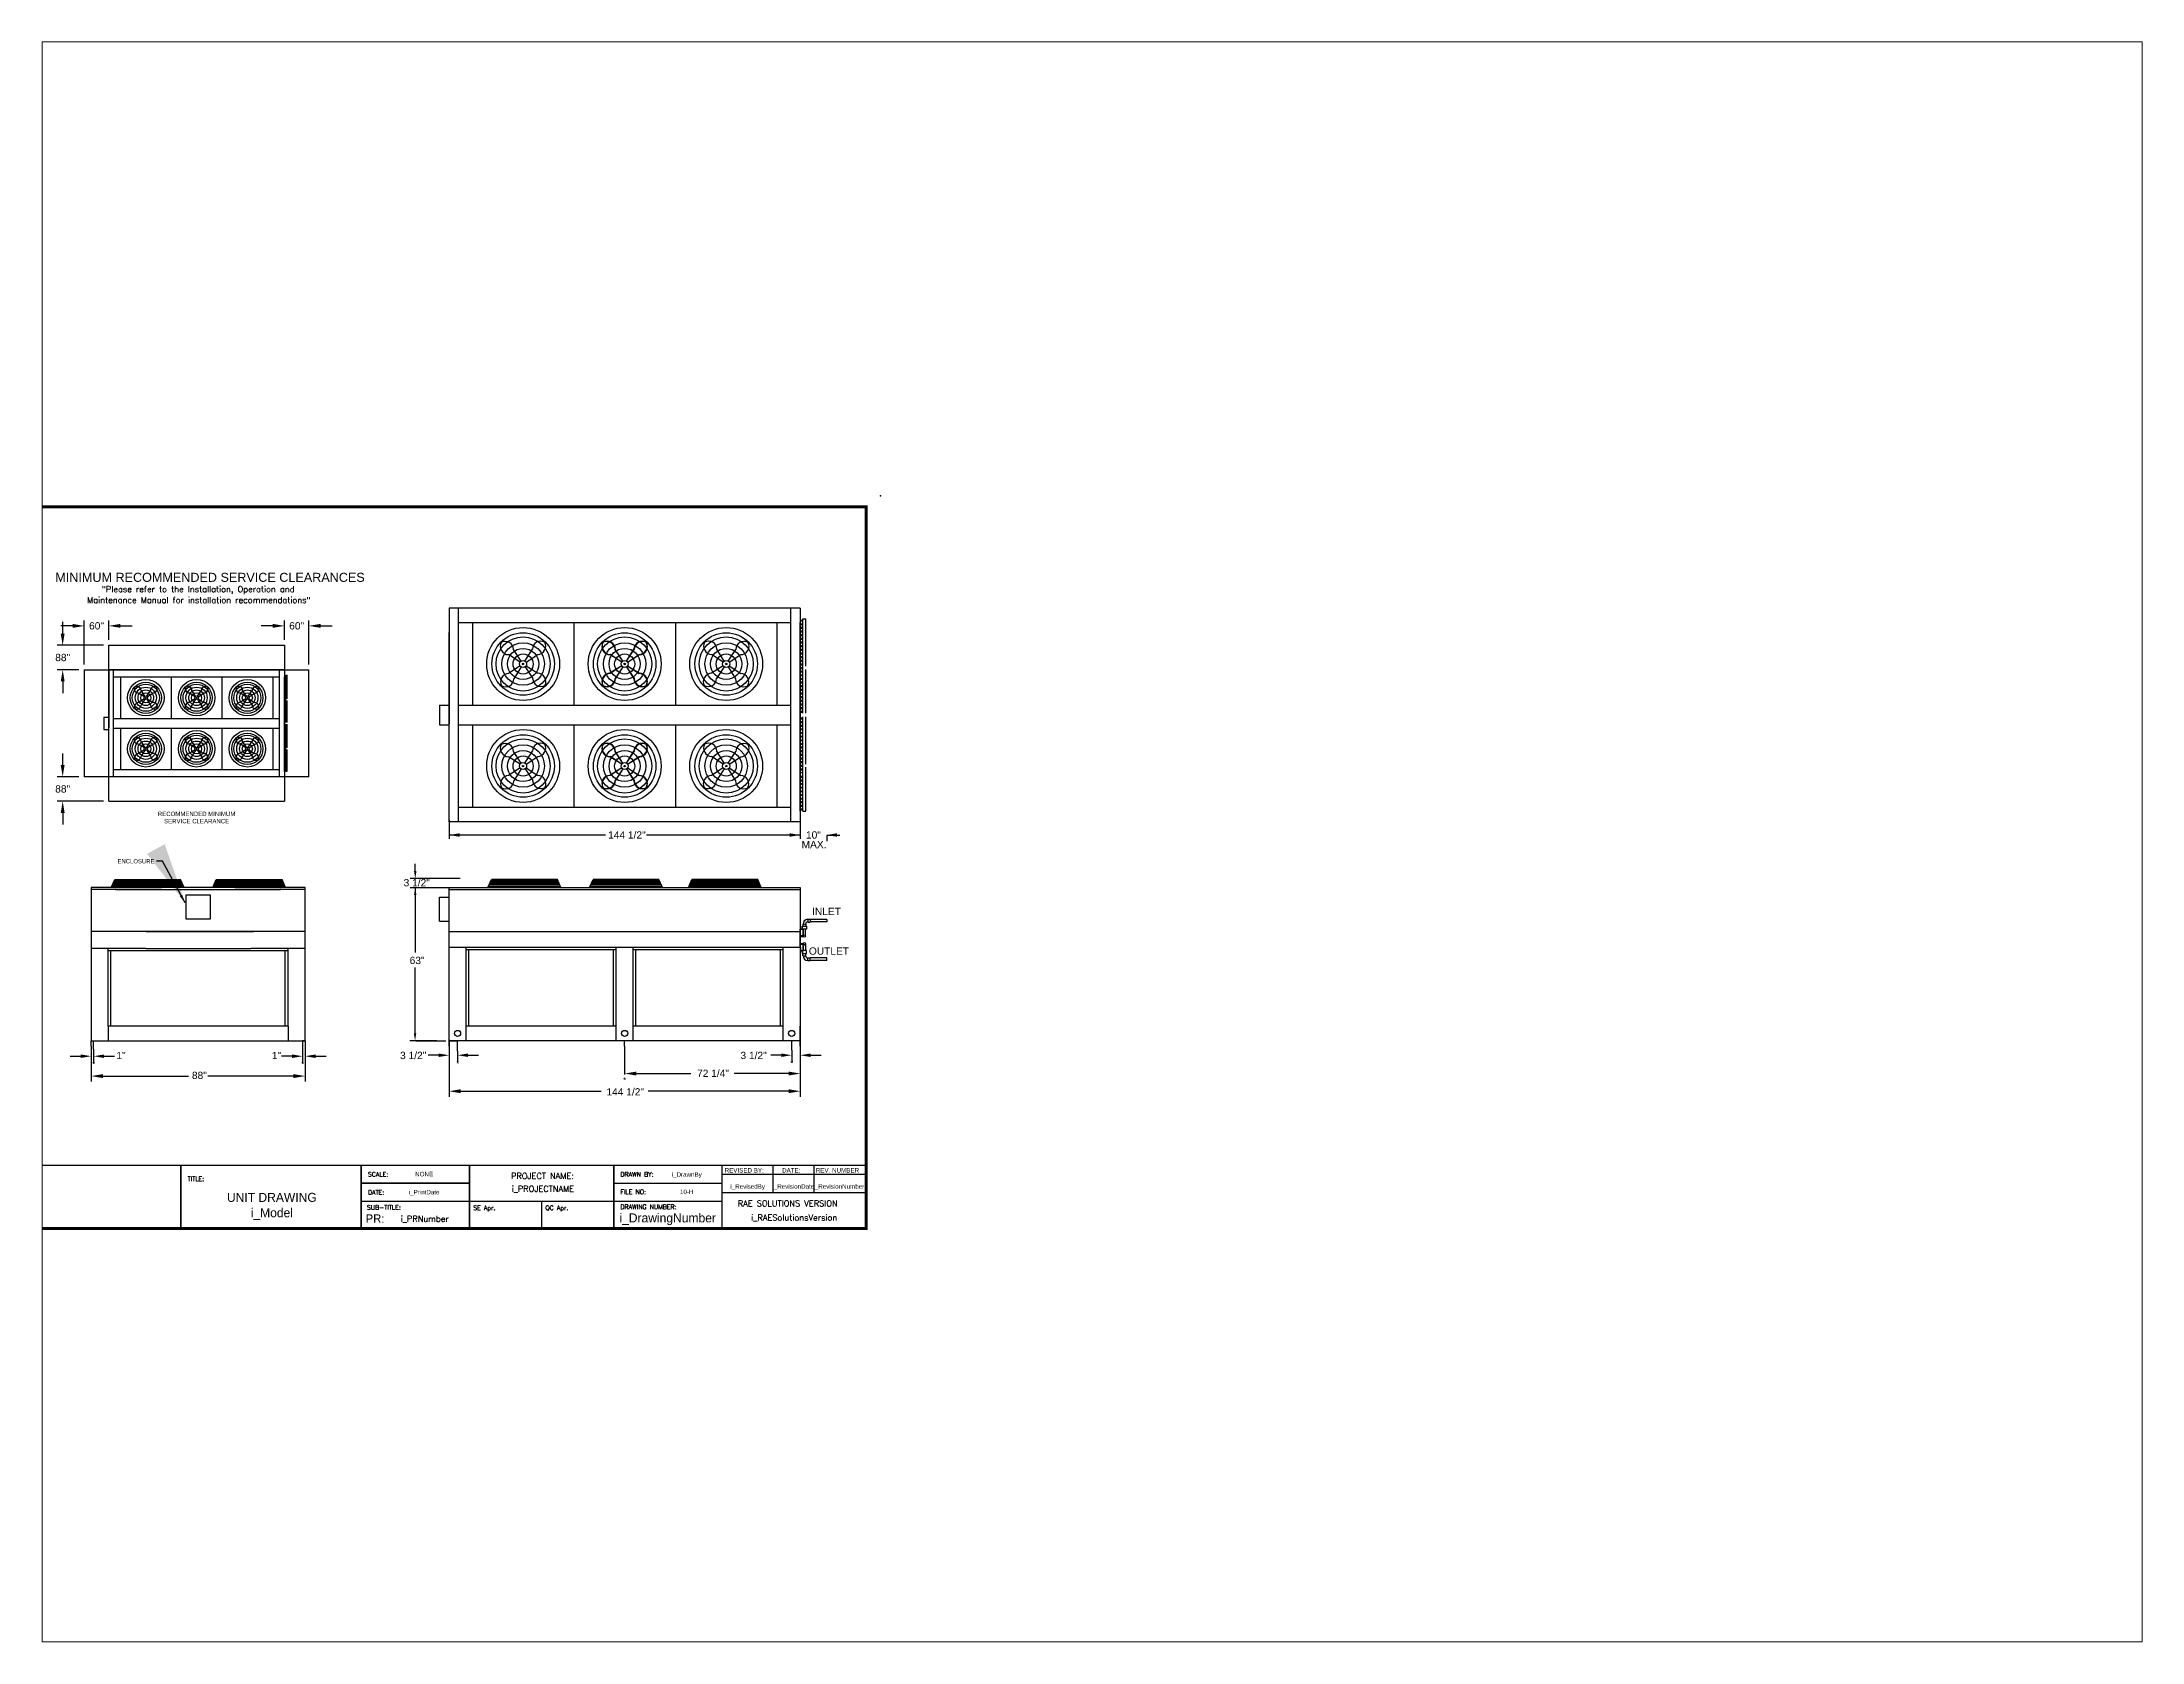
# Paper-space layout 'Layout1' of a CAD drawing. Extents: x 1.05 to 9.45, y 0.8 to 7.2.
# The model-space entities are those that its viewports show. They can reach past a viewport. Long polylines and large blocks are cut down to what shows.
import ezdxf
from ezdxf.enums import TextEntityAlignment as Align

# ---------------------------------------------------------------- set-up
doc = ezdxf.new("R2010")
doc.units = 0
doc.header["$MEASUREMENT"] = 0
doc.linetypes.add('DASHED', pattern=[0.75, 0.5, -0.25])
doc.layers.get('0').update_dxf_attribs({"color": 1, "linetype": 'CONTINUOUS'})
doc.layers.get('Defpoints').update_dxf_attribs({"color": 1, "linetype": 'CONTINUOUS'})
doc.layers.add('SEE', color=1, linetype='CONTINUOUS')
doc.styles.add('dimentions', font='ARIAL.TTF')
doc.styles.add('SIMPLEX', font='SIMPLEX')
doc.dimstyles.get("Standard").update_dxf_attribs({"dimtxt": 1.8, "dimasz": 1.8, "dimexe": 0.18, "dimexo": 0.0625, "dimgap": 0.09, "dimtad": 0, "dimtih": 1, "dimtoh": 1, "dimdec": 4, "dimzin": 0, "dimdsep": 46, "dimtxsty": 'STANDARD', "dimcen": 0.09, "dimadec": 0, "dimazin": 0, "dimtfac": 1, "dimtdec": 4, "dimtofl": 0, "dimtmove": 0, "dimatfit": 3, "dimfxl": 1, "dimtolj": 1, "dimtzin": 0, "dimarcsym": 0})

msp = doc.modelspace()

# ---------------------------------------------------------------- linework, layer by layer
at = {"color": 1}
for p, q in [((404, 234.97), (259.5, 234.97)), ((259.5, 234.97), (259.5, 187.3)), ((263.38, 146.97), (263.38, 234.97)), ((400.11, 146.97), (400.11, 234.97)), ((404, 234.97), (404, 146.97)), ((104.54, 227.66), (99.74, 227.66)), ((100.44, 224.46), (100.44, 229.26)), ((109.34, 211.82), (109.34, 229.91)), ((119.43, 221.91), (119.43, 229.91)), ((124.23, 227.66), (129.03, 227.66)), ((186.91, 227.66), (182.11, 227.66)), ((191.71, 221.91), (191.71, 229.91)), ((201.8, 211.82), (201.8, 229.91)), ((206.6, 227.66), (211.4, 227.66)), ((259.5, 156.9), (259.5, 224.9)), ((400.11, 228.97), (263.38, 228.97)), ((269.06, 228.97), (269.06, 194.97)), ((310.85, 228.97), (310.85, 194.97)), ((352.64, 228.97), (352.64, 194.97)), ((394.43, 228.97), (394.43, 194.97)), ((404, 152.97), (404, 228.97)), ((117.18, 219.66), (98.18, 219.66)), ((289.16, 213.19), (286.02, 217.97)), ((290.73, 213.2), (293.8, 218.03)), ((330.95, 213.19), (327.81, 217.97)), ((330.97, 213.2), (327.9, 218.03)), ((332.52, 213.2), (335.59, 218.03)), ((332.54, 213.19), (335.68, 217.97)), ((372.76, 213.2), (369.69, 218.03)), ((374.33, 213.19), (377.47, 217.97)), ((107.09, 209.57), (98.18, 209.57)), ((191.68, 209.57), (119.43, 209.57)), ((119.43, 209.57), (119.43, 185.74)), ((121.37, 165.57), (121.37, 209.57)), ((189.73, 165.57), (189.73, 209.57)), ((191.68, 209.57), (191.68, 165.57)), ((288.73, 212.75), (283.9, 215.82)), ((288.74, 211.18), (283.96, 208.04)), ((289.18, 210.75), (286.11, 205.92)), ((290.75, 210.76), (293.89, 205.98)), ((291.17, 212.77), (295.95, 215.91)), ((291.18, 211.19), (296.01, 208.13)), ((330.52, 212.75), (325.69, 215.82)), ((330.52, 211.19), (325.69, 208.13)), ((330.53, 212.77), (325.75, 215.91)), ((330.53, 211.18), (325.75, 208.04)), ((330.95, 210.76), (327.81, 205.98)), ((330.97, 210.75), (327.9, 205.92)), ((332.52, 210.75), (335.59, 205.92)), ((332.54, 210.76), (335.68, 205.98)), ((332.96, 212.77), (337.74, 215.91)), ((332.96, 211.18), (337.74, 208.04)), ((332.97, 212.75), (337.8, 215.82)), ((332.97, 211.19), (337.8, 208.13)), ((372.31, 211.19), (367.48, 208.13)), ((372.32, 212.77), (367.54, 215.91)), ((372.74, 210.76), (369.6, 205.98)), ((374.31, 210.75), (377.38, 205.92)), ((374.75, 211.18), (379.53, 208.04)), ((374.76, 212.75), (379.59, 215.82)), ((100.44, 204.77), (100.44, 199.97)), ((119.43, 170.53), (119.43, 204.53)), ((189.73, 206.57), (121.37, 206.57)), ((124.21, 206.57), (124.21, 189.57)), ((134.05, 198.46), (131.63, 200)), ((134.26, 198.68), (132.69, 201.07)), ((135.05, 198.68), (136.58, 201.1)), ((135.26, 198.47), (137.66, 200.04)), ((145.11, 206.57), (145.11, 189.57)), ((154.94, 198.46), (152.53, 200)), ((154.95, 198.47), (152.55, 200.04)), ((155.15, 198.68), (153.59, 201.07)), ((155.16, 198.68), (153.63, 201.1)), ((155.94, 198.68), (157.48, 201.1)), ((155.95, 198.68), (157.52, 201.07)), ((156.16, 198.47), (158.55, 200.04)), ((156.17, 198.46), (158.58, 200)), ((166, 206.57), (166, 189.57)), ((175.84, 198.47), (173.45, 200.04)), ((176.06, 198.68), (174.52, 201.1)), ((176.85, 198.68), (178.41, 201.07)), ((177.06, 198.46), (179.47, 200)), ((186.89, 206.57), (186.89, 189.57)), ((191.71, 168.57), (191.71, 206.57)), ((134.05, 197.67), (131.66, 196.11)), ((134.27, 197.46), (132.74, 195.05)), ((135.06, 197.47), (136.63, 195.07)), ((135.27, 197.68), (137.69, 196.15)), ((154.94, 197.68), (152.53, 196.15)), ((154.95, 197.67), (152.55, 196.11)), ((155.15, 197.47), (153.59, 195.07)), ((155.16, 197.46), (153.63, 195.05)), ((155.94, 197.46), (157.48, 195.05)), ((155.95, 197.47), (157.52, 195.07)), ((156.16, 197.67), (158.55, 196.11)), ((156.17, 197.68), (158.58, 196.15)), ((175.83, 197.68), (173.42, 196.15)), ((176.05, 197.47), (174.48, 195.07)), ((176.84, 197.46), (178.37, 195.05)), ((177.05, 197.67), (179.45, 196.11)), ((263.38, 194.97), (400.11, 194.97)), ((119.43, 165.57), (119.43, 185.74)), ((121.37, 189.57), (189.73, 189.57)), ((121.37, 185.57), (189.73, 185.57)), ((124.21, 185.57), (124.21, 168.57)), ((145.11, 185.57), (145.11, 168.57)), ((166, 185.57), (166, 168.57)), ((186.89, 185.57), (186.89, 168.57)), ((191.71, 167.77), (191.71, 186.52)), ((259.5, 146.97), (259.5, 187.3)), ((263.38, 186.97), (400.11, 186.97)), ((269.06, 186.97), (269.06, 152.97)), ((310.85, 186.97), (310.85, 152.97)), ((352.64, 186.97), (352.64, 152.97)), ((394.43, 186.97), (394.43, 152.97)), ((404.01, 151.36), (404.01, 188.86)), ((100.44, 170.37), (100.44, 175.17)), ((134.05, 177.46), (131.63, 179)), ((134.05, 176.67), (131.66, 175.11)), ((134.26, 177.68), (132.69, 180.07)), ((134.27, 176.46), (132.74, 174.05)), ((135.05, 177.68), (136.58, 180.1)), ((135.06, 176.47), (136.63, 174.07)), ((135.26, 177.47), (137.66, 179.04)), ((135.27, 176.68), (137.69, 175.15)), ((154.94, 177.46), (152.53, 179)), ((154.94, 176.68), (152.53, 175.15)), ((154.95, 177.47), (152.55, 179.04)), ((154.95, 176.67), (152.55, 175.11)), ((155.15, 177.68), (153.59, 180.07)), ((155.15, 176.47), (153.59, 174.07)), ((155.16, 177.68), (153.63, 180.1)), ((155.16, 176.46), (153.63, 174.05)), ((155.94, 177.68), (157.48, 180.1)), ((155.94, 176.46), (157.48, 174.05)), ((155.95, 177.68), (157.52, 180.07)), ((155.95, 176.47), (157.52, 174.07)), ((156.16, 177.47), (158.55, 179.04)), ((156.16, 176.67), (158.55, 175.11)), ((156.17, 177.46), (158.58, 179)), ((156.17, 176.68), (158.58, 175.15)), ((175.83, 176.68), (173.42, 175.15)), ((175.84, 177.47), (173.45, 179.04)), ((176.05, 176.47), (174.48, 174.07)), ((176.06, 177.68), (174.52, 180.1)), ((176.84, 176.46), (178.37, 174.05)), ((176.85, 177.68), (178.41, 180.07)), ((177.05, 176.67), (179.45, 175.11)), ((177.06, 177.46), (179.47, 179)), ((288.73, 170.75), (283.9, 173.82)), ((289.16, 171.19), (286.02, 175.97)), ((290.73, 171.2), (293.8, 176.03)), ((291.17, 170.77), (295.95, 173.91)), ((330.52, 170.75), (325.69, 173.82)), ((330.53, 170.77), (325.75, 173.91)), ((330.95, 171.19), (327.81, 175.97)), ((330.97, 171.2), (327.9, 176.03)), ((332.52, 171.2), (335.59, 176.03)), ((332.54, 171.19), (335.68, 175.97)), ((332.96, 170.77), (337.74, 173.91)), ((332.97, 170.75), (337.8, 173.82)), ((372.32, 170.77), (367.54, 173.91)), ((372.76, 171.2), (369.69, 176.03)), ((374.33, 171.19), (377.47, 175.97)), ((374.76, 170.75), (379.59, 173.82)), ((404.01, 174.65), (404.01, 165.56)), ((107.09, 165.57), (98.18, 165.57)), ((191.68, 165.57), (119.43, 165.57)), ((121.37, 168.57), (189.73, 168.57)), ((191.68, 168.57), (191.68, 165.57)), ((288.74, 169.18), (283.96, 166.04)), ((289.18, 168.75), (286.11, 163.92)), ((290.75, 168.76), (293.89, 163.98)), ((291.18, 169.19), (296.01, 166.13)), ((330.52, 169.19), (325.69, 166.13)), ((330.53, 169.18), (325.75, 166.04)), ((330.95, 168.76), (327.81, 163.98)), ((330.97, 168.75), (327.9, 163.92)), ((332.52, 168.75), (335.59, 163.92)), ((332.54, 168.76), (335.68, 163.98)), ((332.96, 169.18), (337.74, 166.04)), ((332.97, 169.19), (337.8, 166.13)), ((372.31, 169.19), (367.48, 166.13)), ((372.74, 168.76), (369.6, 163.98)), ((374.31, 168.75), (377.38, 163.92)), ((374.75, 169.18), (379.53, 166.04)), ((117.18, 155.48), (98.18, 155.48)), ((100.44, 150.68), (100.44, 145.88)), ((404, 146.97), (259.5, 146.97)), ((263.38, 152.97), (400.11, 152.97)), ((404, 152.97), (404, 146.97)), ((414.9, 141.35), (414.9, 138.99)), ((120.44, 119.91), (121.89, 123.3)), ((149.82, 121.36), (121.06, 121.36)), ((149.61, 121.85), (121.27, 121.85)), ((121.48, 122.33), (149.4, 122.33)), ((121.69, 122.81), (149.2, 122.81)), ((121.89, 123.3), (148.99, 123.3)), ((150.4, 120), (148.99, 123.3)), ((162.23, 120), (163.64, 123.3)), ((191.57, 121.36), (162.81, 121.36)), ((191.36, 121.85), (163.02, 121.85)), ((163.23, 122.33), (191.15, 122.33)), ((163.44, 122.81), (190.95, 122.81)), ((163.64, 123.3), (190.74, 123.3)), ((192.19, 119.91), (190.74, 123.3)), ((275.5, 119.91), (276.95, 123.3)), ((276.12, 121.36), (304.87, 121.36)), ((276.33, 121.85), (304.67, 121.85)), ((304.46, 122.33), (276.53, 122.33)), ((304.25, 122.81), (276.74, 122.81)), ((304.04, 123.3), (276.95, 123.3)), ((305.5, 119.91), (304.04, 123.3)), ((317.29, 119.91), (318.74, 123.3)), ((317.91, 121.36), (346.66, 121.36)), ((318.11, 121.85), (346.46, 121.85)), ((346.25, 122.33), (318.32, 122.33)), ((346.04, 122.81), (318.53, 122.81)), ((345.83, 123.3), (318.74, 123.3)), ((347.29, 119.91), (345.83, 123.3)), ((358, 119.91), (359.45, 123.3)), ((387.37, 121.36), (358.62, 121.36)), ((387.17, 121.85), (358.83, 121.85)), ((359.03, 122.33), (386.96, 122.33)), ((359.24, 122.81), (386.75, 122.81)), ((359.93, 123.3), (359.45, 123.3)), ((386.54, 123.3), (359.93, 123.3)), ((388, 119.91), (386.54, 123.3)), ((112.19, 119.91), (112.19, 56.91)), ((122.08, 119.91), (112.19, 119.91)), ((122.15, 119.16), (112.19, 119.16)), ((150.23, 120.4), (120.65, 120.4)), ((120.86, 120.88), (150.03, 120.88)), ((191.98, 120.4), (162.4, 120.4)), ((162.61, 120.88), (191.78, 120.88)), ((200.19, 119.16), (190.15, 119.16)), ((200.19, 119.91), (190.23, 119.91)), ((200.19, 56.91), (200.19, 119.91)), ((258.63, 119.91), (260.26, 119.91)), ((259.5, 119.91), (404, 119.91)), ((259.5, 56.91), (259.5, 119.91)), ((259.5, 119.16), (404, 119.16)), ((259.5, 102.72), (259.5, 119.16)), ((275.7, 120.4), (305.29, 120.4)), ((305.08, 120.88), (275.91, 120.88)), ((317.49, 120.4), (347.08, 120.4)), ((346.87, 120.88), (317.7, 120.88)), ((387.79, 120.4), (358.2, 120.4)), ((358.41, 120.88), (387.58, 120.88)), ((404, 119.91), (404, 101.91)), ((134.76, 101.91), (112.19, 101.91)), ((122.19, 101.99), (190.19, 101.99)), ((134.76, 101.91), (178.94, 101.91)), ((200.19, 101.91), (178.94, 101.91)), ((259.5, 101.91), (404, 101.91)), ((259.5, 95.41), (404, 95.41)), ((266.5, 56.91), (266.5, 95.41)), ((328.25, 56.91), (328.25, 95.41)), ((335.25, 56.91), (335.25, 95.41)), ((397, 56.91), (397, 95.41)), ((404, 101.91), (404, 94.91)), ((404, 101.66), (404, 93.97)), ((134.7, 94.91), (112.19, 94.91)), ((119.19, 62.91), (119.19, 94.91)), ((193.19, 93.91), (119.19, 93.91)), ((120.32, 62.91), (120.32, 93.91)), ((134.7, 94.91), (177.95, 94.91)), ((197.7, 94.91), (177.95, 94.91)), ((192.07, 62.91), (192.07, 93.91)), ((193.19, 62.91), (193.19, 94.91)), ((200.19, 94.91), (196.94, 94.91)), ((266.5, 94.41), (328.25, 94.41)), ((267.62, 62.91), (267.62, 94.41)), ((327.12, 62.91), (327.12, 94.41)), ((335.25, 94.41), (397, 94.41)), ((336.37, 62.91), (336.37, 94.41)), ((395.87, 62.91), (395.87, 94.41)), ((404, 94.91), (404, 56.91)), ((193.19, 62.91), (119.19, 62.91)), ((119.19, 62.91), (119.19, 56.91)), ((193.19, 62.91), (193.19, 56.91)), ((328.25, 62.91), (266.5, 62.91)), ((397, 62.91), (335.25, 62.91)), ((404, 56.91), (404, 62.91)), ((112.19, 56.91), (200.19, 56.91)), ((112.19, 54.66), (112.19, 56.91)), ((112.19, 54.66), (112.19, 40.09)), ((113.19, 53.37), (113.19, 56.91)), ((200.19, 56.91), (199.19, 56.91)), ((200.19, 56.91), (200.19, 40.09)), ((404, 56.91), (259.5, 56.91)), ((259.5, 56.91), (263, 56.91)), ((259.5, 54.66), (259.5, 56.91)), ((259.5, 54.66), (259.5, 33.87)), ((263, 52.6), (263, 56.91)), ((331.75, 54.66), (331.75, 56.91)), ((331.75, 54.66), (331.75, 43)), ((400.5, 52.99), (400.5, 56.91)), ((404, 54.66), (404, 56.91)), ((404, 54.66), (404, 43)), ((404, 54.66), (404, 33.87)), ((336.55, 43.39), (358.96, 43.39)), ((399.2, 43.39), (376.78, 43.39)), ((116.99, 42.35), (152.16, 42.35)), ((195.39, 42.35), (160.23, 42.35)), ((264.3, 36.12), (322.08, 36.12)), ((399.2, 36.12), (341.41, 36.12))]:
    msp.add_line(p, q, dxfattribs=at)
at = {"ltscale": 7}
for p, q in [((403.96, 230.06), (405.1, 230.06)), ((403.96, 229.68), (405.1, 229.68)), ((403.96, 228.56), (405.1, 228.56)), ((403.96, 228.18), (405.1, 228.18)), ((403.96, 227.06), (405.1, 227.06)), ((403.96, 226.68), (405.1, 226.68)), ((403.96, 225.56), (405.1, 225.56)), ((403.96, 225.18), (405.1, 225.18)), ((405.07, 230.53), (406.38, 230.53)), ((405.07, 191.69), (405.07, 230.53)), ((406.38, 211.01), (406.38, 230.53)), ((403.96, 224.06), (405.1, 224.06)), ((403.96, 223.68), (405.1, 223.68)), ((403.96, 222.56), (405.1, 222.56)), ((403.96, 222.18), (405.1, 222.18)), ((403.96, 221.06), (405.1, 221.06)), ((403.96, 220.68), (405.1, 220.68)), ((403.96, 219.56), (405.1, 219.56)), ((403.96, 219.18), (405.1, 219.18)), ((403.96, 218.06), (405.1, 218.06)), ((403.96, 217.68), (405.1, 217.68)), ((403.96, 216.56), (405.1, 216.56)), ((403.96, 216.18), (405.1, 216.18)), ((403.96, 215.06), (405.1, 215.06)), ((403.96, 214.68), (405.1, 214.68)), ((403.96, 213.56), (405.1, 213.56)), ((403.96, 213.18), (405.1, 213.18)), ((403.96, 212.06), (405.1, 212.06)), ((403.96, 211.68), (405.1, 211.68)), ((403.96, 210.56), (405.1, 210.56)), ((403.96, 210.18), (405.1, 210.18)), ((403.96, 209.06), (405.1, 209.06)), ((403.96, 208.68), (405.1, 208.68)), ((403.96, 207.56), (405.1, 207.56)), ((406.38, 191.69), (406.38, 209.7)), ((191.69, 207.12), (192.26, 207.12)), ((191.69, 206.93), (192.26, 206.93)), ((191.69, 206.37), (192.26, 206.37)), ((191.69, 206.18), (192.26, 206.18)), ((191.69, 205.62), (192.26, 205.62)), ((191.69, 205.43), (192.26, 205.43)), ((191.69, 204.87), (192.26, 204.87)), ((191.69, 204.68), (192.26, 204.68)), ((191.69, 204.12), (192.26, 204.12)), ((191.69, 203.93), (192.26, 203.93)), ((191.69, 203.37), (192.26, 203.37)), ((191.69, 203.18), (192.26, 203.18)), ((191.69, 202.62), (192.26, 202.62)), ((191.69, 202.43), (192.26, 202.43)), ((191.69, 201.87), (192.26, 201.87)), ((191.69, 201.68), (192.26, 201.68)), ((191.69, 201.12), (192.26, 201.12)), ((191.69, 200.93), (192.26, 200.93)), ((191.69, 200.37), (192.26, 200.37)), ((191.69, 200.18), (192.26, 200.18)), ((191.69, 199.62), (192.26, 199.62)), ((191.69, 199.43), (192.26, 199.43)), ((191.69, 198.87), (192.26, 198.87)), ((192.25, 207.35), (192.9, 207.35)), ((192.25, 187.93), (192.25, 207.35)), ((192.9, 197.59), (192.9, 207.35)), ((403.96, 207.18), (405.1, 207.18)), ((403.96, 206.06), (405.1, 206.06)), ((403.96, 205.68), (405.1, 205.68)), ((403.96, 204.56), (405.1, 204.56)), ((403.96, 204.18), (405.1, 204.18)), ((403.96, 203.06), (405.1, 203.06)), ((403.96, 202.68), (405.1, 202.68)), ((403.96, 201.56), (405.1, 201.56)), ((403.96, 201.18), (405.1, 201.18)), ((403.96, 200.06), (405.1, 200.06)), ((403.96, 199.68), (405.1, 199.68)), ((191.69, 198.68), (192.26, 198.68)), ((191.69, 198.12), (192.26, 198.12)), ((191.69, 197.93), (192.26, 197.93)), ((191.69, 197.37), (192.26, 197.37)), ((191.69, 197.18), (192.26, 197.18)), ((191.69, 196.62), (192.26, 196.62)), ((191.69, 196.43), (192.26, 196.43)), ((191.69, 195.87), (192.26, 195.87)), ((191.69, 195.68), (192.26, 195.68)), ((191.69, 195.12), (192.26, 195.12)), ((191.69, 194.93), (192.26, 194.93)), ((191.69, 194.37), (192.26, 194.37)), ((191.69, 194.18), (192.26, 194.18)), ((191.69, 193.62), (192.26, 193.62)), ((191.69, 193.43), (192.26, 193.43)), ((191.69, 192.87), (192.26, 192.87)), ((191.69, 192.68), (192.26, 192.68)), ((191.69, 192.12), (192.26, 192.12)), ((191.69, 191.93), (192.26, 191.93)), ((191.69, 191.37), (192.26, 191.37)), ((191.69, 191.18), (192.26, 191.18)), ((191.69, 190.62), (192.26, 190.62)), ((191.69, 190.43), (192.26, 190.43)), ((192.9, 187.93), (192.9, 196.94)), ((403.96, 198.56), (405.1, 198.56)), ((403.96, 198.18), (405.1, 198.18)), ((403.96, 197.06), (405.1, 197.06)), ((403.96, 196.68), (405.1, 196.68)), ((403.96, 195.56), (405.1, 195.56)), ((403.96, 195.18), (405.1, 195.18)), ((403.96, 194.06), (405.1, 194.06)), ((403.96, 193.68), (405.1, 193.68)), ((403.96, 192.56), (405.1, 192.56)), ((403.96, 192.18), (405.1, 192.18)), ((191.69, 189.87), (192.26, 189.87)), ((191.69, 189.68), (192.26, 189.68)), ((191.69, 189.12), (192.26, 189.12)), ((191.69, 188.93), (192.26, 188.93)), ((191.69, 188.37), (192.26, 188.37)), ((191.69, 188.18), (192.26, 188.18)), ((191.69, 186.99), (192.26, 186.99)), ((191.69, 186.8), (192.26, 186.8)), ((191.69, 186.24), (192.26, 186.24)), ((191.69, 186.05), (192.26, 186.05)), ((191.69, 185.49), (192.26, 185.49)), ((191.69, 185.3), (192.26, 185.3)), ((191.69, 184.74), (192.26, 184.74)), ((191.69, 184.55), (192.26, 184.55)), ((191.69, 183.99), (192.26, 183.99)), ((191.69, 183.8), (192.26, 183.8)), ((191.69, 183.24), (192.26, 183.24)), ((191.69, 183.05), (192.26, 183.05)), ((191.69, 182.49), (192.26, 182.49)), ((191.69, 182.3), (192.26, 182.3)), ((191.69, 181.74), (192.26, 181.74)), ((191.69, 181.55), (192.26, 181.55)), ((192.9, 177.47), (192.9, 187.23)), ((403.96, 189.81), (405.1, 189.81)), ((403.96, 189.44), (405.1, 189.44)), ((403.96, 188.31), (405.1, 188.31)), ((403.96, 187.94), (405.1, 187.94)), ((403.96, 186.81), (405.1, 186.81)), ((403.96, 186.44), (405.1, 186.44)), ((403.96, 185.31), (405.1, 185.31)), ((403.96, 184.94), (405.1, 184.94)), ((403.96, 183.81), (405.1, 183.81)), ((403.96, 183.44), (405.1, 183.44)), ((403.96, 182.31), (405.1, 182.31)), ((403.96, 181.94), (405.1, 181.94)), ((191.69, 180.99), (192.26, 180.99)), ((191.69, 180.8), (192.26, 180.8)), ((191.69, 180.24), (192.26, 180.24)), ((191.69, 180.05), (192.26, 180.05)), ((191.69, 179.49), (192.26, 179.49)), ((191.69, 179.3), (192.26, 179.3)), ((191.69, 178.74), (192.26, 178.74)), ((191.69, 178.55), (192.26, 178.55)), ((191.69, 177.99), (192.26, 177.99)), ((191.69, 177.8), (192.26, 177.8)), ((191.69, 177.24), (192.26, 177.24)), ((191.69, 177.05), (192.26, 177.05)), ((191.69, 176.49), (192.26, 176.49)), ((191.69, 176.3), (192.26, 176.3)), ((191.69, 175.74), (192.26, 175.74)), ((191.69, 174.99), (192.26, 174.99)), ((191.69, 174.8), (192.26, 174.8)), ((191.69, 174.24), (192.26, 174.24)), ((191.69, 174.05), (192.26, 174.05)), ((191.69, 173.49), (192.26, 173.49)), ((191.69, 173.3), (192.26, 173.3)), ((403.96, 180.81), (405.1, 180.81)), ((403.96, 180.44), (405.1, 180.44)), ((403.96, 179.31), (405.1, 179.31)), ((403.96, 178.94), (405.1, 178.94)), ((403.96, 177.81), (405.1, 177.81)), ((403.96, 177.44), (405.1, 177.44)), ((403.96, 176.31), (405.1, 176.31)), ((403.96, 175.94), (405.1, 175.94)), ((403.96, 174.81), (405.1, 174.81)), ((403.96, 174.44), (405.1, 174.44)), ((403.96, 173.31), (405.1, 173.31)), ((403.96, 172.94), (405.1, 172.94)), ((191.69, 172.74), (192.26, 172.74)), ((191.69, 172.55), (192.26, 172.55)), ((191.69, 171.99), (192.26, 171.99)), ((191.69, 171.8), (192.26, 171.8)), ((403.96, 171.81), (405.1, 171.81)), ((403.96, 171.44), (405.1, 171.44))]:
    msp.add_line(p, q, dxfattribs=at)
for p, q in [((404, 220.54), (404, 226.54)), ((404.01, 191.6), (404.01, 229.1)), ((404.01, 214.9), (404.01, 205.81)), ((191.71, 187.89), (191.71, 206.64)), ((191.71, 202.36), (191.71, 205.36)), ((191.71, 199.54), (191.71, 194.99)), ((191.71, 179.41), (191.71, 174.87))]:
    msp.add_line(p, q)
at = {"color": 1, "linetype": 'DASHED', "ltscale": 5}
for p, q in [((119.43, 219.66), (191.71, 219.66)), ((119.43, 209.57), (119.43, 219.66)), ((191.71, 219.66), (191.71, 209.57)), ((109.34, 209.57), (109.34, 165.57)), ((109.34, 209.57), (119.43, 209.57)), ((191.71, 209.57), (201.8, 209.57)), ((201.8, 165.57), (201.8, 209.57)), ((119.43, 165.57), (109.34, 165.57)), ((119.43, 155.48), (119.43, 165.57)), ((201.8, 165.57), (190.05, 165.57)), ((191.71, 165.57), (191.71, 155.48)), ((119.43, 155.48), (191.71, 155.48))]:
    msp.add_line(p, q, dxfattribs=at)
at = {"color": 1, "ltscale": 5}
for p, q in [((119.43, 165.57), (119.43, 209.57)), ((119.43, 209.57), (191.71, 209.57)), ((191.71, 209.57), (191.71, 165.57)), ((191.74, 170.57), (191.74, 204.57)), ((191.74, 204.57), (191.74, 170.57)), ((191.74, 170.57), (191.74, 204.57)), ((191.71, 165.57), (119.43, 165.57))]:
    msp.add_line(p, q, dxfattribs=at)
at = {"color": 7, "linetype": 'Continuous'}
for p, q in [((403.93, 191.32), (403.92, 191.32)), ((403.93, 191.32), (403.93, 191.32)), ((404.01, 191.32), (404.01, 191.31)), ((191.67, 187.75), (191.67, 187.75)), ((191.67, 187.75), (191.67, 187.75)), ((191.71, 187.75), (191.71, 187.74))]:
    msp.add_line(p, q, dxfattribs=at)
at = {"color": 1, "ltscale": 7}
for p, q in [((405.07, 151.44), (405.07, 190.28)), ((406.38, 170.76), (406.38, 190.28)), ((192.25, 167.81), (192.25, 187.23)), ((192.9, 167.81), (192.9, 176.81)), ((191.69, 171.24), (192.26, 171.24)), ((191.69, 171.05), (192.26, 171.05)), ((191.69, 170.49), (192.26, 170.49)), ((191.69, 170.3), (192.26, 170.3)), ((191.69, 169.74), (192.26, 169.74)), ((191.69, 169.55), (192.26, 169.55)), ((191.69, 168.99), (192.26, 168.99)), ((191.69, 168.8), (192.26, 168.8)), ((191.69, 168.24), (192.26, 168.24)), ((191.69, 168.05), (192.26, 168.05)), ((192.25, 167.81), (192.9, 167.81)), ((403.96, 170.31), (405.1, 170.31)), ((403.96, 169.94), (405.1, 169.94)), ((403.96, 168.81), (405.1, 168.81)), ((403.96, 168.44), (405.1, 168.44)), ((403.96, 167.31), (405.1, 167.31)), ((403.96, 165.81), (405.1, 165.81)), ((403.96, 165.44), (405.1, 165.44)), ((403.96, 164.31), (405.1, 164.31)), ((406.38, 151.44), (406.38, 169.45)), ((403.96, 163.94), (405.1, 163.94)), ((403.96, 162.81), (405.1, 162.81)), ((403.96, 162.44), (405.1, 162.44)), ((403.96, 161.31), (405.1, 161.31)), ((403.96, 160.94), (405.1, 160.94)), ((403.96, 159.81), (405.1, 159.81)), ((403.96, 159.44), (405.1, 159.44)), ((403.96, 158.31), (405.1, 158.31)), ((403.96, 157.94), (405.1, 157.94)), ((403.96, 156.81), (405.1, 156.81)), ((403.96, 156.44), (405.1, 156.44)), ((403.96, 155.31), (405.1, 155.31)), ((403.96, 154.94), (405.1, 154.94)), ((403.96, 153.81), (405.1, 153.81)), ((403.96, 153.44), (405.1, 153.44)), ((403.96, 152.31), (405.1, 152.31)), ((403.96, 151.94), (405.1, 151.94)), ((405.07, 151.44), (406.38, 151.44)), ((404.82, 102.87), (404.82, 104)), ((404.82, 104), (404.9, 104)), ((404.9, 102.8), (404.9, 104)), ((404.9, 104), (406.25, 104)), ((405.14, 104.94), (406.3, 104.94)), ((405.14, 104.94), (405.14, 104)), ((405.2, 104), (406.25, 104)), ((406.25, 104), (406.55, 104)), ((406.3, 104.94), (406.3, 104)), ((406.55, 104), (406.55, 102.8)), ((407.12, 106.92), (407.12, 105.75)), ((407.12, 106.92), (408.06, 106.92)), ((407.12, 105.75), (408.06, 105.75)), ((408.06, 106.92), (408.06, 105.75)), ((414.94, 106.86), (408.06, 106.86)), ((414.94, 105.81), (408.06, 105.81)), ((414.94, 106.86), (414.94, 105.81)), ((404, 102.87), (404.82, 102.87)), ((404, 101.6), (404, 102.87)), ((404, 102.84), (404, 93.99)), ((404, 101.6), (404, 98.41)), ((404.07, 101.6), (404, 101.6)), ((404, 100.16), (405.22, 100.16)), ((404, 98.41), (404, 100.01)), ((404, 99.86), (405.22, 99.86)), ((404, 96.97), (405.22, 96.97)), ((404, 96.67), (405.22, 96.67)), ((404, 95.22), (404, 93.95)), ((404.07, 95.22), (404, 95.22)), ((404.07, 101.6), (404.07, 102.8)), ((404.07, 102.8), (404.9, 102.8)), ((404.07, 95.22), (404.07, 94.02)), ((406.55, 102.8), (404.9, 102.8)), ((405.2, 102.8), (405.2, 100.01)), ((405.2, 100.01), (405.2, 102.8)), ((405.2, 94.02), (405.2, 96.82)), ((405.2, 96.82), (405.2, 94.02)), ((406.25, 100.01), (406.25, 102.8)), ((406.25, 96.82), (406.25, 94.02)), ((404, 93.95), (404.82, 93.95)), ((404.07, 94.02), (404.9, 94.02)), ((404.82, 93.95), (404.82, 92.82)), ((404.82, 92.82), (404.9, 92.82)), ((406.55, 94.02), (404.9, 94.02)), ((404.9, 94.02), (404.9, 92.82)), ((404.9, 92.82), (406.25, 92.82)), ((405.14, 91.89), (405.14, 92.82)), ((405.14, 92.82), (406.3, 92.82)), ((405.14, 91.89), (406.3, 91.89)), ((405.2, 92.82), (406.25, 92.82)), ((406.25, 92.82), (406.55, 92.82)), ((406.3, 91.89), (406.3, 92.82)), ((406.55, 92.82), (406.55, 94.02)), ((407.12, 91.07), (408.06, 91.07)), ((407.12, 89.9), (407.12, 91.07)), ((407.12, 89.9), (408.06, 89.9)), ((408.06, 89.9), (408.06, 91.07)), ((414.94, 91.01), (408.06, 91.01)), ((414.94, 89.96), (408.06, 89.96)), ((414.94, 89.96), (414.94, 91.01))]:
    msp.add_line(p, q, dxfattribs=at)
at = {"color": 1, "lineweight": 30}
for p, q in [((259.5, 147.72), (259.5, 139.99)), ((404, 147.72), (404, 139.99)), ((281.18, 141.57), (259.5, 141.57)), ((323.81, 141.57), (259.5, 141.57)), ((404, 141.57), (340.71, 141.57)), ((414.9, 141.57), (420.37, 141.57)), ((245.74, 56.91), (258.19, 56.91)), ((149.05, -20.35), (149.05, 5.63)), ((223.3, 5.63), (371.8, 5.63)), ((223.3, -20.35), (223.3, 5.63)), ((267.85, 5.63), (267.85, -20.35)), ((327.25, 5.63), (327.25, -9.22)), ((371.8, 5.63), (371.8, -20.35)), ((371.8, 5.63), (431.2, 5.63)), ((371.8, 5.63), (371.8, 1.92)), ((371.8, 1.92), (431.2, 1.92)), ((392.76, 5.63), (392.76, -5.5)), ((409.64, 5.63), (409.64, -5.5)), ((267.85, -1.79), (223.3, -1.79)), ((327.25, -1.79), (371.8, -1.79)), ((327.25, -9.22), (327.25, -1.79)), ((371.8, -5.5), (431.2, -5.5)), ((371.8, -9.22), (223.3, -9.22)), ((297.55, -9.22), (297.55, -20.35)), ((327.25, -9.22), (327.25, -20.35))]:
    msp.add_line(p, q, dxfattribs=at)
at = {"color": 1, "linetype": 'ByBlock', "lineweight": 30}
for p, q in [((245.55, 126.71), (245.55, 129.73)), ((264.03, 123.69), (243.45, 123.69)), ((267.33, 119.9), (243.45, 119.9)), ((245.55, 119.9), (245.55, 93.28)), ((245.48, 59.94), (245.48, 87.04)), ((254.48, 56.91), (243.38, 56.91))]:
    msp.add_line(p, q, dxfattribs=at)
at = {"color": 1, "linetype": 'Continuous'}
for p, q in [((403.29, 101.71), (403.29, 101.66)), ((404, 101.71), (403.29, 101.71)), ((403.29, 101.66), (403.29, 101.71)), ((403.29, 101.71), (403.29, 101.71)), ((404, 101.66), (404, 101.71)), ((404, 101.66), (404, 101.6)), ((404, 95.23), (404, 101.6))]:
    msp.add_line(p, q, dxfattribs=at)
at = {"color": 1, "linetype": 'ByBlock'}
for p, q in [((112.19, 53.91), (112.19, 47.53)), ((113.19, 53.37), (113.19, 47.53)), ((199.19, 56.91), (199.19, 47.53)), ((200.19, 53.91), (200.19, 47.53)), ((259.5, 57.29), (259.5, 47.93)), ((263, 52.6), (263, 47.93)), ((400.5, 52.99), (400.5, 47.93)), ((404, 57.29), (404, 47.93)), ((103.55, 50.53), (107.87, 50.53)), ((117.51, 50.53), (121.83, 50.53)), ((194.87, 50.53), (190.55, 50.53)), ((204.51, 50.53), (208.83, 50.53)), ((255.18, 50.93), (250.86, 50.93)), ((267.32, 50.93), (271.64, 50.93)), ((396.18, 50.93), (391.86, 50.93)), ((408.32, 50.93), (412.64, 50.93))]:
    msp.add_line(p, q, dxfattribs=at)
at = {"color": 1, "const_width": 1.19}
msp.add_lwpolyline([(-44, -20.35), (431.2, -20.35), (431.2, 276.65), (-44, 276.65), (-44, -20.35)], dxfattribs=at)
at = {"color": 1, "lineweight": 30, "const_width": 0.594}
for points in [[(431.2, 5.63), (74.8, 5.63), (74.8, -20.35)], [(149.05, 5.63), (149.05, -20.35)], [(223.3, 5.63), (223.3, -20.35)], [(267.85, 5.63), (267.85, -20.35)], [(327.25, 5.63), (327.25, -20.35)], [(371.8, -20.35), (371.8, 5.63), (431.2, 5.63)], [(267.85, -1.79), (223.3, -1.79)], [(371.8, -1.79), (327.25, -1.79), (327.25, -20.35)], [(371.8, -9.22), (223.3, -9.22)], [(297.55, -9.22), (297.55, -20.35)]]:
    msp.add_lwpolyline(points, dxfattribs=at)
at = {"color": 1}
for centre, radius in [((289.96, 211.97), 15), ((289.96, 211.97), 12.85), ((331.75, 211.97), 15), ((331.75, 211.97), 15), ((331.75, 211.97), 12.85), ((331.75, 211.97), 12.85), ((373.54, 211.97), 15), ((373.54, 211.97), 12.85), ((289.96, 211.97), 11.14), ((289.96, 211.97), 8.74), ((289.96, 211.97), 6.4), ((289.96, 211.97), 4.13), ((331.75, 211.97), 11.14), ((331.75, 211.97), 11.14), ((331.75, 211.97), 8.74), ((331.75, 211.97), 8.74), ((331.75, 211.97), 6.4), ((331.75, 211.97), 6.4), ((331.75, 211.97), 4.13), ((331.75, 211.97), 4.13), ((373.54, 211.97), 11.14), ((373.54, 211.97), 8.74), ((373.54, 211.97), 6.4), ((373.54, 211.97), 4.13), ((289.96, 211.97), 1.45), ((289.96, 211.97), 0.286), ((331.75, 211.97), 1.45), ((331.75, 211.97), 1.45), ((331.75, 211.97), 0.286), ((331.75, 211.97), 0.286), ((373.54, 211.97), 1.45), ((373.54, 211.97), 0.286), ((134.66, 198.07), 7.5), ((134.66, 198.07), 6.43), ((134.66, 198.07), 5.57), ((134.66, 198.07), 4.37), ((134.66, 198.07), 3.2), ((134.66, 198.07), 2.07), ((155.55, 198.07), 7.5), ((155.55, 198.07), 7.5), ((155.55, 198.07), 6.43), ((155.55, 198.07), 6.43), ((155.55, 198.07), 5.57), ((155.55, 198.07), 5.57), ((155.55, 198.07), 4.37), ((155.55, 198.07), 4.37), ((155.55, 198.07), 3.2), ((155.55, 198.07), 3.2), ((155.55, 198.07), 2.07), ((155.55, 198.07), 2.07), ((176.45, 198.07), 7.5), ((176.45, 198.07), 6.43), ((176.45, 198.07), 5.57), ((176.45, 198.07), 4.37), ((176.45, 198.07), 3.2), ((176.45, 198.07), 2.07), ((134.66, 198.07), 0.726), ((134.66, 198.07), 0.143), ((155.55, 198.07), 0.726), ((155.55, 198.07), 0.726), ((155.55, 198.07), 0.143), ((155.55, 198.07), 0.143), ((176.45, 198.07), 0.726), ((176.45, 198.07), 0.143), ((134.66, 177.07), 7.5), ((134.66, 177.07), 6.43), ((134.66, 177.07), 5.57), ((155.55, 177.07), 7.5), ((155.55, 177.07), 7.5), ((155.55, 177.07), 6.43), ((155.55, 177.07), 6.43), ((155.55, 177.07), 5.57), ((155.55, 177.07), 5.57), ((176.45, 177.07), 7.5), ((176.45, 177.07), 6.43), ((176.45, 177.07), 5.57), ((289.96, 169.97), 15), ((289.96, 169.97), 12.85), ((331.75, 169.97), 15), ((331.75, 169.97), 15), ((331.75, 169.97), 12.85), ((331.75, 169.97), 12.85), ((373.54, 169.97), 15), ((373.54, 169.97), 12.85), ((134.66, 177.07), 4.37), ((134.66, 177.07), 3.2), ((134.66, 177.07), 2.07), ((134.66, 177.07), 0.726), ((134.66, 177.07), 0.143), ((155.55, 177.07), 4.37), ((155.55, 177.07), 4.37), ((155.55, 177.07), 3.2), ((155.55, 177.07), 3.2), ((155.55, 177.07), 2.07), ((155.55, 177.07), 2.07), ((155.55, 177.07), 0.726), ((155.55, 177.07), 0.726), ((155.55, 177.07), 0.143), ((155.55, 177.07), 0.143), ((176.45, 177.07), 4.37), ((176.45, 177.07), 3.2), ((176.45, 177.07), 2.07), ((176.45, 177.07), 0.726), ((176.45, 177.07), 0.143), ((289.96, 169.97), 11.14), ((289.96, 169.97), 8.74), ((289.96, 169.97), 6.4), ((289.96, 169.97), 4.13), ((331.75, 169.97), 11.14), ((331.75, 169.97), 11.14), ((331.75, 169.97), 8.74), ((331.75, 169.97), 8.74), ((331.75, 169.97), 6.4), ((331.75, 169.97), 6.4), ((331.75, 169.97), 4.13), ((331.75, 169.97), 4.13), ((373.54, 169.97), 11.14), ((373.54, 169.97), 8.74), ((373.54, 169.97), 6.4), ((373.54, 169.97), 4.13), ((289.96, 169.97), 1.45), ((289.96, 169.97), 0.286), ((331.75, 169.97), 1.45), ((331.75, 169.97), 1.45), ((331.75, 169.97), 0.286), ((331.75, 169.97), 0.286), ((373.54, 169.97), 1.45), ((373.54, 169.97), 0.286), ((263, 59.91), 1.25), ((331.75, 59.91), 1.25), ((400.5, 59.91), 1.25)]:
    msp.add_circle(centre, radius, dxfattribs=at)
at = {"color": 1, "ltscale": 7}
for centre in [(405.72, 100.01), (405.72, 96.82)]:
    msp.add_circle(centre, 0.525, dxfattribs=at)
at = {"color": 1}
for centre, radius, start, end in [((283.98, 219.24), 3.43, 152.14447, 268.65883), ((282.6, 217.84), 3.43, 2.18529, 118.69965), ((297.23, 217.95), 3.43, 62.14447, 178.65883), ((295.82, 219.33), 3.43, 272.18529, 28.69965), ((325.77, 219.24), 3.43, 152.14447, 268.65883), ((325.88, 219.33), 3.43, 151.30035, 267.81471), ((324.39, 217.84), 3.43, 2.18529, 118.69965), ((324.48, 217.95), 3.43, 1.34117, 117.85553), ((339.02, 217.95), 3.43, 62.14447, 178.65883), ((339.1, 217.84), 3.43, 61.30035, 177.81471), ((337.61, 219.33), 3.43, 272.18529, 28.69965), ((337.72, 219.24), 3.43, 271.34117, 27.85553), ((367.67, 219.33), 3.43, 151.30035, 267.81471), ((366.26, 217.95), 3.43, 1.34117, 117.85553), ((380.89, 217.84), 3.43, 61.30035, 177.81471), ((379.51, 219.24), 3.43, 271.34117, 27.85553), ((284.09, 204.61), 3.43, 92.18529, 208.69965), ((295.93, 204.7), 3.43, 332.14447, 88.65883), ((325.77, 204.7), 3.43, 91.34117, 207.85553), ((325.88, 204.61), 3.43, 92.18529, 208.69965), ((337.61, 204.61), 3.43, 331.30035, 87.81471), ((337.72, 204.7), 3.43, 332.14447, 88.65883), ((367.56, 204.7), 3.43, 91.34117, 207.85553), ((379.4, 204.61), 3.43, 331.30035, 87.81471), ((131.67, 201.71), 1.71, 152.14447, 268.65883), ((130.98, 201.01), 1.71, 2.18529, 118.69965), ((138.29, 201.06), 1.71, 62.14447, 178.65883), ((137.59, 201.75), 1.71, 272.18529, 28.69965), ((152.57, 201.71), 1.71, 152.14447, 268.65883), ((152.62, 201.75), 1.71, 151.30035, 267.81471), ((151.87, 201.01), 1.71, 2.18529, 118.69965), ((151.92, 201.06), 1.71, 1.34117, 117.85553), ((159.19, 201.06), 1.71, 62.14447, 178.65883), ((159.23, 201.01), 1.71, 61.30035, 177.81471), ((158.49, 201.75), 1.71, 272.18529, 28.69965), ((158.54, 201.71), 1.71, 271.34117, 27.85553), ((173.51, 201.75), 1.71, 151.30035, 267.81471), ((172.81, 201.06), 1.71, 1.34117, 117.85553), ((180.13, 201.01), 1.71, 61.30035, 177.81471), ((179.43, 201.71), 1.71, 271.34117, 27.85553), ((282.69, 206), 3.43, 242.14447, 358.65883), ((297.31, 206.11), 3.43, 182.18529, 298.69965), ((324.39, 206.11), 3.43, 241.30035, 357.81471), ((324.48, 206), 3.43, 242.14447, 358.65883), ((339.02, 206), 3.43, 181.34117, 297.85553), ((339.1, 206.11), 3.43, 182.18529, 298.69965), ((366.18, 206.11), 3.43, 241.30035, 357.81471), ((380.81, 206), 3.43, 181.34117, 297.85553), ((131.73, 194.39), 1.71, 92.18529, 208.69965), ((131.02, 195.09), 1.71, 242.14447, 358.65883), ((138.34, 195.14), 1.71, 182.18529, 298.69965), ((137.65, 194.44), 1.71, 332.14447, 88.65883), ((152.57, 194.44), 1.71, 91.34117, 207.85553), ((152.62, 194.39), 1.71, 92.18529, 208.69965), ((151.87, 195.14), 1.71, 241.30035, 357.81471), ((151.92, 195.09), 1.71, 242.14447, 358.65883), ((159.19, 195.09), 1.71, 181.34117, 297.85553), ((159.23, 195.14), 1.71, 182.18529, 298.69965), ((158.49, 194.39), 1.71, 331.30035, 87.81471), ((158.54, 194.44), 1.71, 332.14447, 88.65883), ((173.46, 194.44), 1.71, 91.34117, 207.85553), ((172.77, 195.14), 1.71, 241.30035, 357.81471), ((180.08, 195.09), 1.71, 181.34117, 297.85553), ((179.38, 194.39), 1.71, 331.30035, 87.81471), ((130.98, 180.01), 1.71, 2.18529, 118.69965), ((138.29, 180.06), 1.71, 62.14447, 178.65883), ((137.59, 180.75), 1.71, 272.18529, 28.69965), ((152.62, 180.75), 1.71, 151.30035, 267.81471), ((151.87, 180.01), 1.71, 2.18529, 118.69965), ((151.92, 180.06), 1.71, 1.34117, 117.85553), ((159.19, 180.06), 1.71, 62.14447, 178.65883), ((159.23, 180.01), 1.71, 61.30035, 177.81471), ((158.49, 180.75), 1.71, 272.18529, 28.69965), ((173.51, 180.75), 1.71, 151.30035, 267.81471), ((172.81, 180.06), 1.71, 1.34117, 117.85553), ((180.13, 180.01), 1.71, 61.30035, 177.81471), ((131.67, 180.71), 1.71, 152.14447, 268.65883), ((131.73, 173.39), 1.71, 92.18529, 208.69965), ((131.02, 174.09), 1.71, 242.14447, 358.65883), ((138.34, 174.14), 1.71, 182.18529, 298.69965), ((137.65, 173.44), 1.71, 332.14447, 88.65883), ((152.57, 180.71), 1.71, 152.14447, 268.65883), ((152.57, 173.44), 1.71, 91.34117, 207.85553), ((152.62, 173.39), 1.71, 92.18529, 208.69965), ((151.87, 174.14), 1.71, 241.30035, 357.81471), ((151.92, 174.09), 1.71, 242.14447, 358.65883), ((159.19, 174.09), 1.71, 181.34117, 297.85553), ((159.23, 174.14), 1.71, 182.18529, 298.69965), ((158.49, 173.39), 1.71, 331.30035, 87.81471), ((158.54, 180.71), 1.71, 271.34117, 27.85553), ((158.54, 173.44), 1.71, 332.14447, 88.65883), ((173.46, 173.44), 1.71, 91.34117, 207.85553), ((172.77, 174.14), 1.71, 241.30035, 357.81471), ((180.08, 174.09), 1.71, 181.34117, 297.85553), ((179.38, 173.39), 1.71, 331.30035, 87.81471), ((179.43, 180.71), 1.71, 271.34117, 27.85553), ((283.98, 177.24), 3.43, 152.14447, 268.65883), ((282.6, 175.84), 3.43, 2.18529, 118.69965), ((297.23, 175.95), 3.43, 62.14447, 178.65883), ((295.82, 177.33), 3.43, 272.18529, 28.69965), ((325.77, 177.24), 3.43, 152.14447, 268.65883), ((325.88, 177.33), 3.43, 151.30035, 267.81471), ((324.39, 175.84), 3.43, 2.18529, 118.69965), ((324.48, 175.95), 3.43, 1.34117, 117.85553), ((339.02, 175.95), 3.43, 62.14447, 178.65883), ((339.1, 175.84), 3.43, 61.30035, 177.81471), ((337.61, 177.33), 3.43, 272.18529, 28.69965), ((337.72, 177.24), 3.43, 271.34117, 27.85553), ((367.67, 177.33), 3.43, 151.30035, 267.81471), ((366.26, 175.95), 3.43, 1.34117, 117.85553), ((380.89, 175.84), 3.43, 61.30035, 177.81471), ((379.51, 177.24), 3.43, 271.34117, 27.85553), ((284.09, 162.61), 3.43, 92.18529, 208.69965), ((295.93, 162.7), 3.43, 332.14447, 88.65883), ((325.77, 162.7), 3.43, 91.34117, 207.85553), ((325.88, 162.61), 3.43, 92.18529, 208.69965), ((337.61, 162.61), 3.43, 331.30035, 87.81471), ((337.72, 162.7), 3.43, 332.14447, 88.65883), ((367.56, 162.7), 3.43, 91.34117, 207.85553), ((379.4, 162.61), 3.43, 331.30035, 87.81471), ((282.69, 164), 3.43, 242.14447, 358.65883), ((297.31, 164.11), 3.43, 182.18529, 298.69965), ((324.39, 164.11), 3.43, 241.30035, 357.81471), ((324.48, 164), 3.43, 242.14447, 358.65883), ((339.02, 164), 3.43, 181.34117, 297.85553), ((339.1, 164.11), 3.43, 182.18529, 298.69965), ((366.18, 164.11), 3.43, 241.30035, 357.81471), ((380.81, 164), 3.43, 181.34117, 297.85553)]:
    msp.add_arc(centre, radius, start, end, dxfattribs=at)
at = {"color": 1, "ltscale": 7}
for centre, radius, start, end in [((407.12, 104.94), 1.93, 90, 180), ((407.12, 104.94), 0.875, 90, 180), ((407.12, 91.89), 1.93, 180, 270), ((407.12, 91.89), 0.875, 180, 270)]:
    msp.add_arc(centre, radius, start, end, dxfattribs=at)
at = {"color": 1, "linetype": 'Continuous'}
msp.add_arc((403.29, 101.71), 0.001, 180, 270, dxfattribs=at)
at = {"color": 1}
for p in [(437.09, 281.22), (135.44, 119.91), (177.19, 119.91), (290.5, 119.91), (332.29, 119.91), (373, 119.91), (371.8, -20.35)]:
    msp.add_point(p, dxfattribs=at)
at = {"color": 1, "ltscale": 7}
for p in [(405.72, 106.34), (405.72, 90.49)]:
    msp.add_point(p, dxfattribs=at)
at = {"color": 1}
for points in [[(104.54, 228.46), (104.54, 226.86), (109.34, 227.66)], [(124.23, 228.46), (124.23, 226.86), (119.43, 227.66)], [(186.91, 228.46), (186.91, 226.86), (191.71, 227.66)], [(206.6, 228.46), (206.6, 226.86), (201.8, 227.66)], [(99.64, 224.46), (101.24, 224.46), (100.44, 219.66)], [(99.64, 204.77), (101.24, 204.77), (100.44, 209.57)], [(99.64, 170.37), (101.24, 170.37), (100.44, 165.57)], [(99.64, 150.68), (101.24, 150.68), (100.44, 155.48)], [(336.55, 44.19), (336.55, 42.59), (331.75, 43.39)], [(399.2, 44.19), (399.2, 42.59), (404, 43.39)], [(116.99, 43.15), (116.99, 41.55), (112.19, 42.35)], [(195.39, 43.15), (195.39, 41.55), (200.19, 42.35)], [(264.3, 36.92), (264.3, 35.32), (259.5, 36.12)], [(399.2, 36.92), (399.2, 35.32), (404, 36.12)]]:
    msp.add_solid(points, dxfattribs=at)
at = {"color": 1, "linetype": 'ByBlock'}
for points in [[(263.82, 142.29), (263.82, 140.85), (259.5, 141.57)], [(399.68, 142.29), (399.68, 140.85), (404, 141.57)], [(419.22, 142.29), (419.22, 140.85), (414.9, 141.57)], [(107.87, 51.25), (107.87, 49.81), (112.19, 50.53)], [(117.51, 51.25), (117.51, 49.81), (113.19, 50.53)], [(194.87, 51.25), (194.87, 49.81), (199.19, 50.53)], [(204.51, 51.25), (204.51, 49.81), (200.19, 50.53)], [(255.18, 51.65), (255.18, 50.21), (259.5, 50.93)], [(267.32, 51.65), (267.32, 50.21), (263, 50.93)], [(396.18, 51.65), (396.18, 50.21), (400.5, 50.93)], [(408.32, 51.65), (408.32, 50.21), (404, 50.93)]]:
    msp.add_solid(points, dxfattribs=at)
at = {"color": 1, "linetype": 'ByBlock', "lineweight": 30}
for points in [[(262.09, 141.13), (262.09, 142), (259.5, 141.57)], [(401.33, 141.13), (401.33, 142), (403.92, 141.57)], [(417.92, 142.07), (417.92, 141.06), (414.9, 141.57)], [(246.06, 126.71), (245.05, 126.71), (245.55, 123.69)], [(246.06, 116.87), (245.05, 116.87), (245.55, 119.9)], [(245.98, 59.94), (244.98, 59.94), (245.48, 56.91)]]:
    msp.add_solid(points, dxfattribs=at)
at = {"color": 1, "lineweight": 30}
msp.add_solid([(148.6, 116.41), (150.84, 113.67), (149.61, 116.99)], dxfattribs=at)
at = {"layer": 'Defpoints', "color": 1, "linetype": 'ByBlock'}
for p in [(259.5, 234.97), (119.43, 209.57), (119.43, 165.57), (119.43, 165.57), (259.5, 146.97), (259.5, 146.97), (112.19, 56.91), (113.19, 53.4), (199.19, 56.91), (200.19, 56.91), (263, 55.6), (400.5, 55.99), (113.19, 50.53), (199.19, 50.53), (263, 50.93), (400.5, 50.93)]:
    msp.add_point(p, dxfattribs=at)
at = {"layer": 'Defpoints', "color": 1, "linetype": 'ByBlock', "lineweight": 30}
for p in [(245.55, 123.69), (245.55, 119.9)]:
    msp.add_point(p, dxfattribs=at)
at = {"layer": 'SEE', "color": 1, "lineweight": 30}
for p, q in [((255.5, 194.97), (259.5, 194.97)), ((255.5, 194.97), (255.5, 186.97)), ((117.43, 190.07), (119.43, 190.07)), ((117.43, 190.07), (117.43, 185.07)), ((117.43, 185.07), (119.43, 185.07)), ((255.5, 186.97), (259.5, 186.97)), ((151.2, 116.98), (161.2, 116.98)), ((151.2, 106.98), (151.2, 116.98)), ((161.2, 116.98), (161.2, 106.98)), ((255.5, 106.05), (255.5, 116.05)), ((255.5, 116.05), (259.5, 116.05)), ((259.5, 106.05), (259.5, 116.05)), ((161.2, 106.98), (151.2, 106.98)), ((255.5, 106.05), (259.5, 106.05))]:
    msp.add_line(p, q, dxfattribs=at)
at = {"layer": 'SEE', "color": 1}
for p, q in [((259.5, 187.97), (259.5, 193.97)), ((119.43, 186.07), (119.43, 189.07)), ((122.08, 119.91), (141.11, 119.91)), ((122.15, 119.16), (141.19, 119.16)), ((171.27, 119.91), (141.11, 119.91)), ((141.19, 119.16), (171.19, 119.16)), ((171.19, 119.16), (190.15, 119.16)), ((171.27, 119.91), (190.23, 119.91))]:
    msp.add_line(p, q, dxfattribs=at)

# ---------------------------------------------------------------- texts
at = {"color": 1, "lineweight": 30}
for s, height, style, p in [('MINIMUM RECOMMENDED SERVICE CLEARANCES', 3.7125, 'dimentions', (97.41, 245.78)), ('TITLE:', 1.856, 'SIMPLEX', (151.83, -0.86)), ('SCALE:', 1.856, 'SIMPLEX', (226.08, 0.99)), ('DRAWN BY:', 1.856, 'SIMPLEX', (330.03, 0.99)), ('DATE:', 1.856, 'SIMPLEX', (226.08, -6.43)), ('FILE NO:', 1.856, 'SIMPLEX', (330.03, -6.25)), ('SUB-TITLE:', 1.856, 'SIMPLEX', (225.68, -12.63)), ('SE Apr.', 1.856, 'SIMPLEX', (269.43, -12.8)), ('QC Apr.', 1.856, 'SIMPLEX', (299.13, -12.8)), ('DRAWING NUMBER:', 1.8562, 'SIMPLEX', (330.03, -12.41)), ('RAE SOLUTIONS VERSION', 2.4651, 'SIMPLEX', (378.31, -11.28))]:
    msp.add_text(s, height=height, dxfattribs=dict(at, style=style)).set_placement(p)
at = {"color": 1, "lineweight": 30, "style": 'SIMPLEX'}
for s, height, p in [('"Please refer to the Installation, Operation and', 2.4651, (156.22, 241.54)), ('Maintenance Manual for installation recommendations"', 2.4651, (156.51, 237.07)), ('PROJECT NAME:', 2.4651, (297.92, 0)), ('i_PROJECTNAME', 2.4651, (298.11, -5.27)), ('i_PRNumber', 2.465, (249.48, -17.62)), ('i_RAESolutionsVersion', 2.4651, (401.56, -17.14))]:
    msp.add_text(s, height=height, dxfattribs=at).set_placement(p, align=Align.CENTER)
at = {"color": 1, "style": 'dimentions'}
msp.add_text('MAX.', height=3, dxfattribs=at).set_placement((409.71, 136.16), align=Align.CENTER)
for s, p in [('3 1/2"', (246.17, 122)), ('63"', (246.33, 89.96))]:
    msp.add_text(s, height=3, dxfattribs=at).set_placement(p, align=Align.MIDDLE)
for s, p in [('INLET', (420.76, 108.64)), ('OUTLET', (424.11, 92.32))]:
    msp.add_text(s, height=3, dxfattribs=at).set_placement(p, align=Align.RIGHT)
at = {"color": 1}
for p in [(113.19, 46.12), (199.19, 46.15), (263, 46.41), (400.5, 46.59), (331.75, 39.61)]:
    msp.add_text('*', height=2.25, dxfattribs=at).set_placement(p, align=Align.CENTER)
at = {"color": 1, "lineweight": 30}
for s, height, p in [('NONE', 1.856, (249.22, 1.09)), ('i_DrawnBy', 1.856, (357.3, 0.93)), ('UNIT DRAWING', 3.7125, (186.53, -9.43)), ('i_PrintDate', 1.8562, (249.22, -6.33)), ('10-H', 1.856, (357.3, -6.25)), ('i_RevisedBy', 1.8562, (382.37, -4.01)), ('i_RevisionDate', 1.8562, (401.16, -4.01)), ('i_RevisionNumber', 1.8562, (419.9, -4.01)), ('i_Model', 3.712, (186.53, -15.76)), ('i_DrawingNumber', 3.7125, (349.46, -17.87))]:
    msp.add_text(s, height=height, dxfattribs=at).set_placement(p, align=Align.CENTER)
for s, height, p in [('REVISED BY:', 1.8562, (372.91, 2.64)), ('DATE:', 1.856, (396.55, 2.64)), ('REV. NUMBER', 1.8562, (410.43, 2.64))]:
    msp.add_text(s, height=height, dxfattribs=at).set_placement(p)
msp.add_text('PR:', height=3.48, dxfattribs=at).set_placement((232.9, -18.05), align=Align.RIGHT)
at = {"color": 1, "char_height": 3, "attachment_point": 5, "style": 'dimentions'}
for s, insert in [('\\A1;60"', (114.38, 227.66)), ('\\A1;60"', (196.75, 227.66)), ('\\A1;88"', (100.44, 214.62)), ('\\A1;88"', (100.44, 160.53)), ('144 1/2"', (332.67, 141.57)), ('\\A1;10"', (409.45, 141.57)), ('1"', (124.44, 50.83)), ('1"', (188.42, 50.83)), ('3 1/2"', (244.71, 50.83)), ('3 1/2"', (384.82, 50.83)), ('88"', (156.71, 42.61)), ('72 1/4"', (368.12, 43.48)), ('144 1/2"', (331.98, 35.84))]:
    msp.add_mtext(s, dxfattribs=dict(at, insert=insert))
at = {"color": 1, "ltscale": 5, "insert": (155.57, 148.77), "char_height": 1.8, "attachment_point": 5}
msp.add_mtext('RECOMMENDED MINIMUM\\PSERVICE CLEARANCE', dxfattribs=at)
at = {"color": 1, "lineweight": 30, "insert": (138.22, 130.77), "char_height": 1.75, "attachment_point": 6, "style": 'dimentions'}
msp.add_mtext('ENCLOSURE', dxfattribs=at)

# ---------------------------------------------------------------- leaders
at = {"color": 1, "lineweight": 30, "annotation_type": 0, "has_hookline": 1, "hookline_direction": 1, "text_width": 11.38}
msp.add_leader([(150.84, 113.67), (141.53, 130.77), (139.01, 130.77)], dimstyle='Standard', override={"dimscale": 14, "dimtxt": 0.09375, "dimexe": 0.125, "dimexo": 0.125, "dimtix": 1}, dxfattribs=at)

psp = doc.layouts.get("Layout1")

# ---------------------------------------------------------------- viewports
at = {"layer": '0'}
psp.add_viewport(center=(5.25, 4), size=(8.4, 6.4), view_center_point=(524.1106, 138.6998), view_height=658.567055, dxfattribs=at)

doc.saveas('drawing.dxf')
